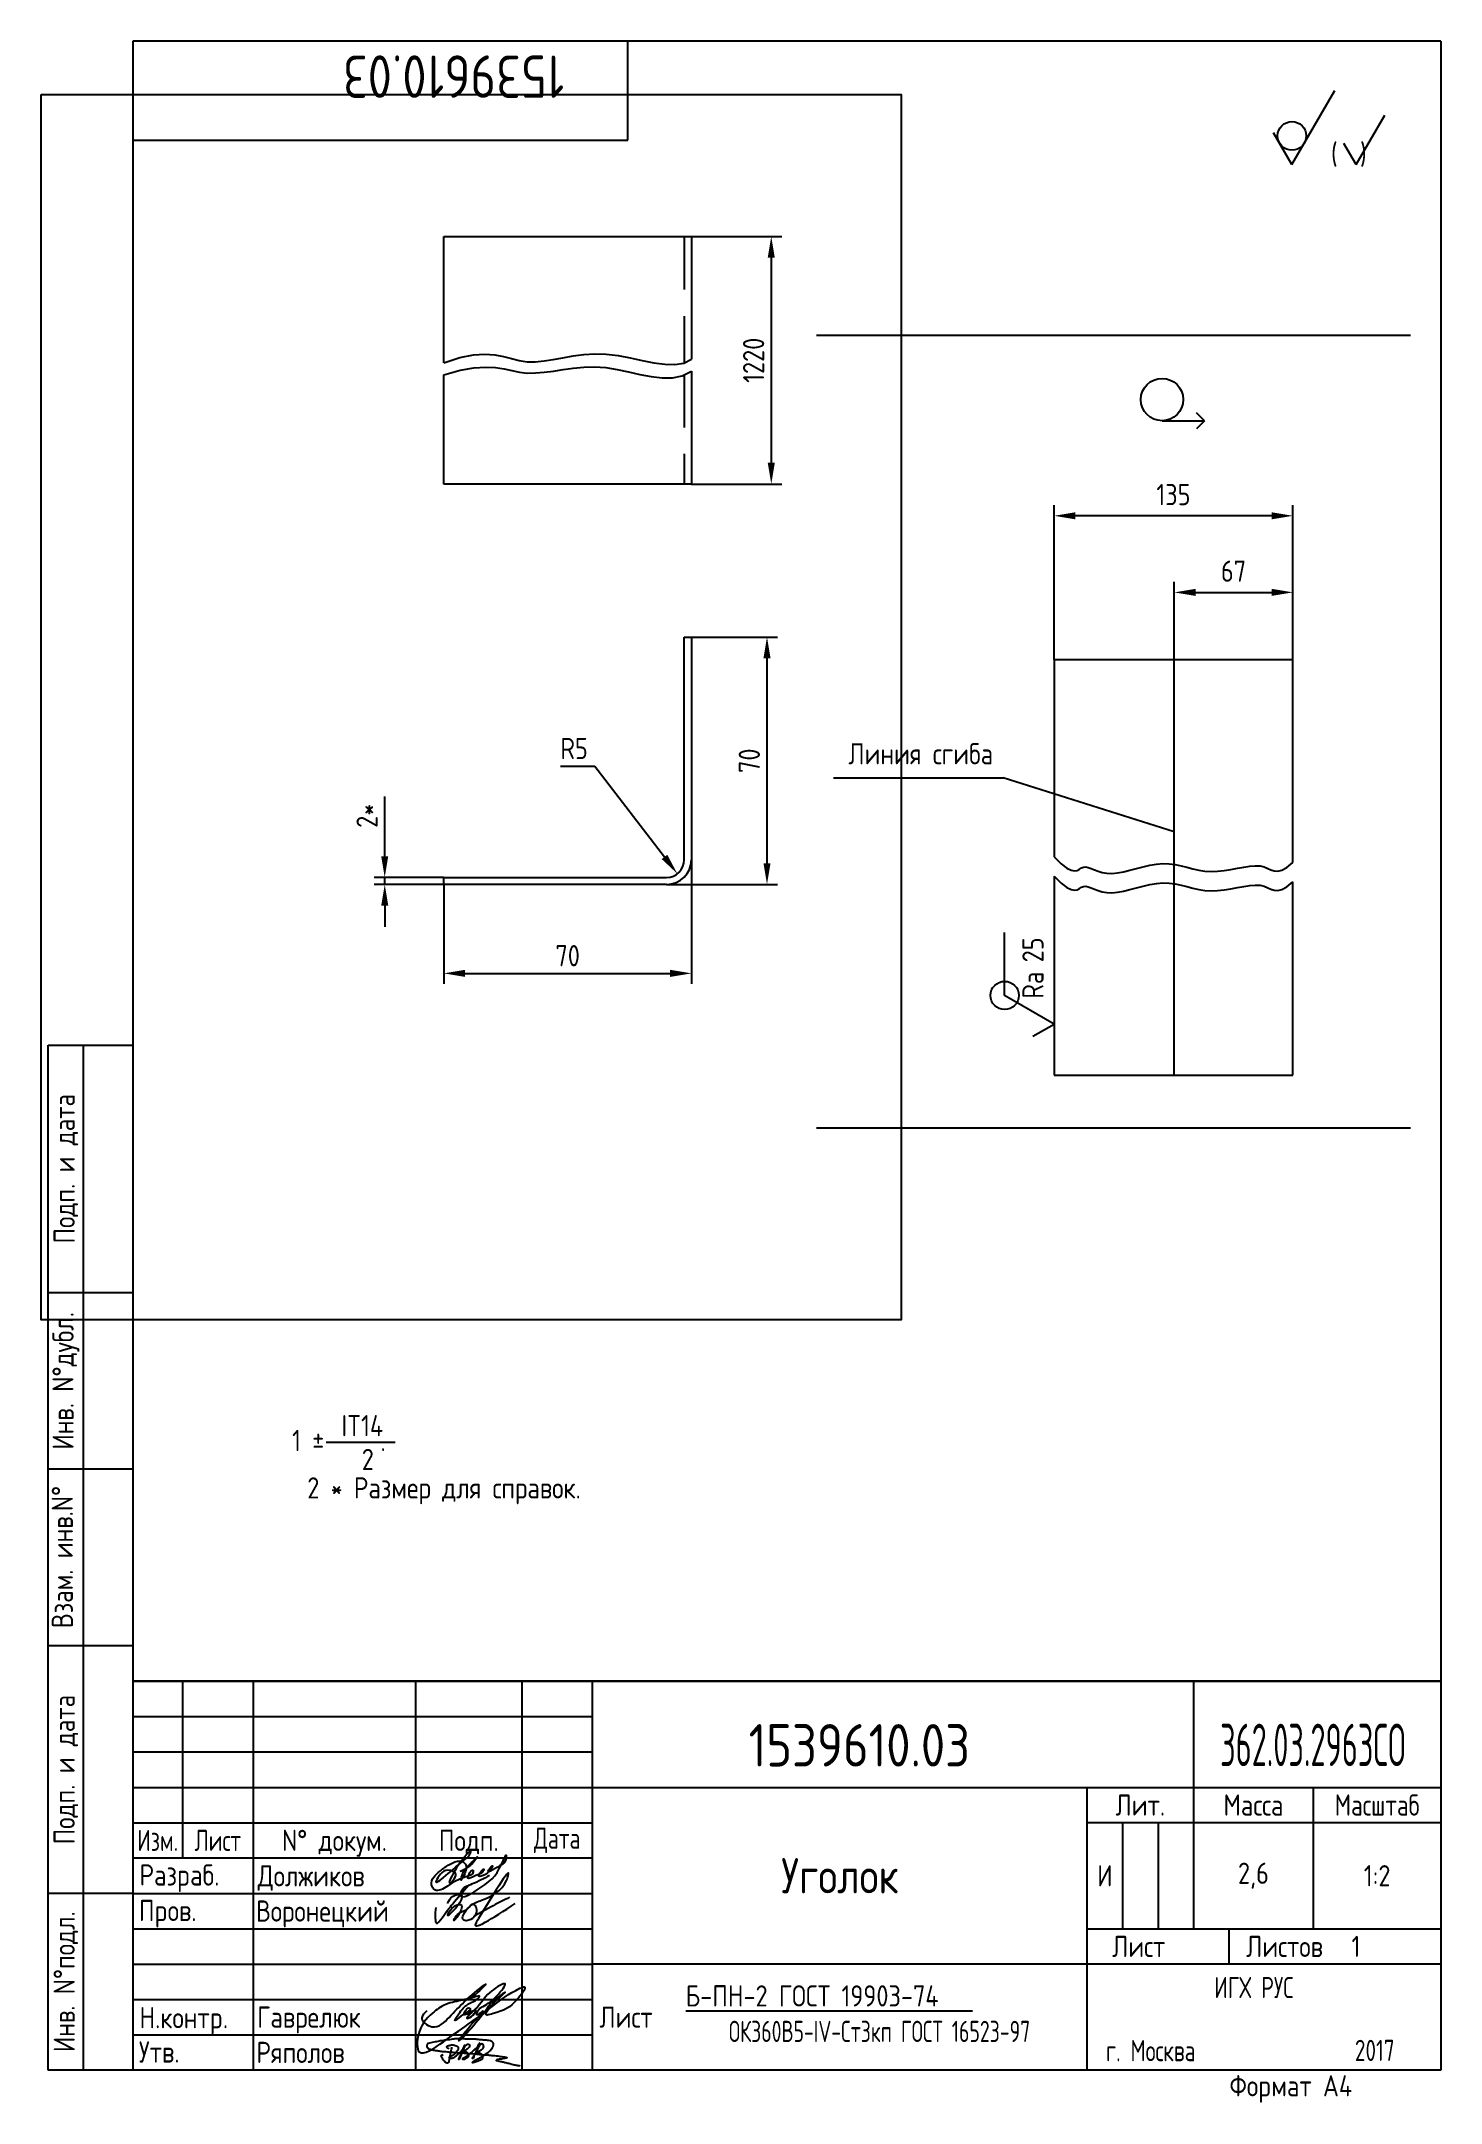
# Paper-space layout 'A4_protect' of a CAD drawing. Header units: millimetres. Extents: x 7 to 205, y 0 to 292.
# The model-space entities are those that its viewports show. They can reach past a viewport. Long polylines and large blocks are cut down to what shows.
import ezdxf
from ezdxf.enums import TextEntityAlignment as Align

# ---------------------------------------------------------------- set-up
doc = ezdxf.new("R2010")
doc.units = ezdxf.units.MM
doc.header["$LTSCALE"] = 15
doc.linetypes.add('HIDDEN', pattern=[0.375, 0.25, -0.125])
doc.linetypes.add('PHANTOM', pattern=[2.5, 1.25, -0.25, 0.25, -0.25, 0.25, -0.25])
doc.layers.add('AM_VIEWS', color=1, linetype='Continuous', lineweight=25, plot=False)
for name, color, linetype in [('Bord', 1, 'Continuous'), ('Cont', 6, 'Continuous'), ('DIM', 7, 'Continuous'), ('HIDE', 2, 'HIDDEN'), ('PHAN', 5, 'PHANTOM'), ('Text', 3, 'Continuous'), ('Textb', 6, 'Continuous'), ('TEXTRUS', 3, 'Continuous'), ('VPORTI', 7, 'Continuous')]:
    doc.layers.add(name, color=color, linetype=linetype)
doc.layers.get('VPORTI').off()
doc.styles.add('Style1', font='romans.shx', dxfattribs={"width": 0.8})
doc.dimstyles.new('LIN2', dxfattribs={"dimscale": 2, "dimtxt": 3, "dimasz": 3, "dimexe": 1.5, "dimexo": 0, "dimgap": 1, "dimtad": 1, "dimdec": 4, "dimrnd": 1, "dimdsep": 46, "dimtxsty": 'Style1', "dimcen": 0, "dimdle": 2, "dimclrd": 256, "dimclrt": 3, "dimadec": 0, "dimazin": 0, "dimtfac": 1, "dimtdec": 4, "dimtmove": 1, "dimatfit": 3, "dimfxl": 1, "dimtolj": 1, "dimtzin": 0, "dimarcsym": 0})
doc.dimstyles.new('LIN4', dxfattribs={"dimscale": 4, "dimtxt": 3, "dimasz": 3, "dimexe": 1.5, "dimexo": 0, "dimgap": 1.5, "dimtad": 1, "dimzin": 13, "dimdsep": 46, "dimtxsty": 'Style1', "dimcen": 0, "dimclrt": 3, "dimadec": 0, "dimazin": 0, "dimtfac": 1, "dimtmove": 0, "dimatfit": 3, "dimfxl": 1, "dimtolj": 1, "dimtzin": 13, "dimarcsym": 0})

psp = doc.layouts.new('A4_protect')

# ---------------------------------------------------------------- texts
at = {"layer": 'TEXTRUS', "style": 'Style1'}
for s, width, p in [('IT14', 0.8, (52.43819788777478, 94.66452728072362)), ('1 %%P     .', 0.8, (49.12637273359229, 92.56452724835492)), ('2   ', 0.8, (55.60619497721245, 89.88389621459547)), ('2 * Размер для справок.', 0.8, (64.001040280501, 85.85997363524928)), ('ОК360В5-IV-Ст3кп ГОСТ 16523-97', 0.65, (125.61027906062122, 8.974233258272307))]:
    psp.add_text(s, height=3, dxfattribs=dict(at, width=width)).set_placement(p, align=Align.CENTER)

msp = doc.modelspace()

# ---------------------------------------------------------------- texts
at = {"layer": 'Text', "linetype": 'ByBlock', "insert": (9597.892872163953, 1564.0170418487533), "char_height": 12, "attachment_point": 5, "style": 'Style1'}
msp.add_mtext('Линия сгиба', dxfattribs=at)

# ---------------------------------------------------------------- blocks, each defined once
blk = doc.blocks.new('A4')
at = {"layer": 'Bord'}
for p, q in [((20, 55), (85, 55)), ((20, 50), (85, 50)), ((20, 45), (85, 45)), ((160, 40), (160, 25)), ((165, 40), (165, 25)), ((20, 30), (85, 30)), ((20, 25), (85, 25)), ((20, 20), (85, 20)), ((20, 15), (85, 15)), ((20, 10), (85, 10))]:
    blk.add_line(p, q, dxfattribs=at)
at = {"layer": 'Cont'}
for p, q in [((204.9999999999999, 292), (20, 292)), ((20, 291.99999999999994), (20, 5)), ((90, 277.99999999999994), (90, 291.99999999999994)), ((204.99999999999977, 292), (205, 5)), ((20, 277.99999999999994), (90, 277.99999999999994)), ((8, 5), (8, 150)), ((8, 150), (20, 150)), ((13, 5), (13, 150)), ((8, 115), (20, 115)), ((20, 90), (8, 90)), ((20, 65), (8, 65)), ((205, 60), (20, 60)), ((20, 60), (205, 60)), ((27, 60), (27, 35)), ((37, 60), (37, 5)), ((60, 5), (60, 60)), ((75, 60), (75, 5)), ((85, 5), (85, 60)), ((170, 60), (170, 25)), ((85, 45), (205, 45)), ((155, 5), (155, 45)), ((187, 25), (187, 45)), ((20, 39.99999999999999), (85, 39.99999999999999)), ((205, 40), (155, 40)), ((85, 34.99999999999999), (20, 34.99999999999999)), ((20, 30), (8, 30)), ((155, 24.999999999999993), (205, 24.999999999999993)), ((175, 24.999999999999993), (175, 19.999999999999993)), ((205, 19.999999999999993), (85, 19.999999999999993)), ((20, 5), (8, 5)), ((205, 5), (20, 5))]:
    blk.add_line(p, q, dxfattribs=at)
at = {"layer": 'Text', "style": 'Style1', "width": 0.8}
for s, p in [('Подп. и дата', (10.5, 132.5)), ('Инв. N%%dдубл.', (10.5, 102.5)), ('Взам. инв.N%%d ', (9.998218334536972, 78.3795773123125)), ('Подп. и дата', (10.499999999999972, 47.5)), ('Инв. N%%dподл.', (10.499999999999972, 17.5))]:
    blk.add_text(s, height=3, rotation=90, dxfattribs=at).set_placement(p, align=Align.MIDDLE)
at = {"layer": 'Text', "style": 'Style1'}
for s, width, p in [('Лит.', 0.8, (162.5, 42.5)), ('Масса', 0.8, (178.5, 42.5)), ('Масштаб', 0.75, (196, 42.5)), ('Изм.', 0.7, (23.5, 37.49999999999999)), ('Лист', 0.7, (32, 37.49999999999999)), ('N%%d докум.', 0.8, (48.5, 37.5)), ('Подп.', 0.8, (67.5, 37.5)), ('Лист', 0.8, (162.27183976005585, 22.499999999999993)), ('Листов', 0.8, (182.89895634318407, 22.499999999999993))]:
    blk.add_text(s, height=3, dxfattribs=dict(at, width=width)).set_placement(p, align=Align.MIDDLE_CENTER)
at = {"layer": 'Text', "style": 'Style1', "width": 0.7}
for s, p in [('Дата', (80, 37.5)), ('ИГХ РУС', (178.57456404267487, 16.685325149145108))]:
    blk.add_text(s, height=3, dxfattribs=at).set_placement(p, align=Align.MIDDLE)
at = {"layer": 'Text', "style": 'Style1'}
for s, width, p in [('Разpаб.', 0.8, (20.91971765870153, 31.101855832076225)), ('Пpов.', 0.8, (20.835938510797405, 26.077635610142664)), ('Н.контp.', 0.8, (20.91971765870153, 10.921236633909956)), ('Утв.', 0.8, (20.835938510797405, 6.064490181786333)), ('г. Москва', 0.7, (157.63577938732783, 6.252224118072826)), ('Фоpмат А4', 0.8, (175.10848470088877, 1.2870372467283797))]:
    blk.add_text(s, height=3, dxfattribs=dict(at, width=width)).set_placement(p)
for tag, p, width in [('ФИО', (39.00000028469458, 30.999999936534323), 0.8), ('ФИО', (39.00000028469458, 25.999999936534323), 0.8), ('ГОСТ_СОРТАМЕНТА', (98.1878215711672, 13.999999936534323), 0.8), ('ФИО', (39.00000028469458, 10.999999936534323), 0.8), ('ФИО', (39.00000028469458, 5.999999936534323), 0.8), ('2017', (192.84863846176154, 6.2876293898809354), 0.7)]:
    blk.add_attdef(tag, p, '', height=3, dxfattribs=dict(at, width=width))
at = {"layer": 'Text', "style": 'Style1', "width": 0.8}
for tag, p in [('И', (157.4854669433364, 32.49999993653432)), ('700', (178.50000028469458, 32.49999993653432)), ('1:20', (196.00000028469458, 32.49999993653432))]:
    blk.add_attdef(tag, text='', height=3, dxfattribs=at).set_placement(p, align=Align.MIDDLE)
blk.add_attdef('Сборочный_чертеж', text='', height=3, dxfattribs=at).set_placement((120.00000028469458, 21.29999993653432), align=Align.CENTER)
for tag, p in [('1', (171.11987341606346, 22.499999936534323)), ('2', (193.00000028469458, 22.499999936534323))]:
    blk.add_attdef(tag, text='', height=3, dxfattribs=at).set_placement(p, align=Align.MIDDLE_CENTER)
blk.add_attdef('ЛИСТ', text='', height=3, dxfattribs=at).set_placement((85.98599249093127, 12.499999936534323), align=Align.MIDDLE_LEFT)
at = {"layer": 'Text', "style": 'Style1', "width": 0.7}
blk.add_attdef('%%OГОСТ_ТЕХ._ТРЕБОВАНИЙ', text='', height=3, dxfattribs=at).set_placement((98.1878215711672, 7.999999936534323), align=Align.BOTTOM_LEFT)
at = {"layer": 'Textb', "style": 'Style1', "width": 0.8}
blk.add_attdef('1234567', (81.00000028469458, 289.9999999365343), '', height=6, rotation=180, dxfattribs=at)
blk.add_attdef('1234567', (123.39856689234307, 47.99999993653432), '', height=6, dxfattribs=at)
for tag, height, p in [('123ХЯ', 6, (183.6230571087517, 47.99999993653432)), ('НАИМЕНОВАНИЕ', 5, (120.00000028469458, 29.999999936534323))]:
    blk.add_attdef(tag, text='', height=height, dxfattribs=at).set_placement(p, align=Align.CENTER)
blk = doc.blocks.new('sherISO_12')
at = {"layer": 'Cont'}
for q in [(-14.997822173516852, -6.9599999999999795), (-23.65807621135218, -12.95999999999998)]:
    blk.add_line((-21.059999999999945, -17.45999999999998), q, dxfattribs=at)
blk.add_circle((-21.056490717930956, -13.39037348890173), 2.0295000000000982, dxfattribs=at)
at = {"layer": 'Text'}
for q in [(-7.918557509540278, -10.45999999999998), (-13.692060201431104, -14.45999999999998)]:
    blk.add_line((-11.960009393862947, -17.45999999999998), q, dxfattribs=at)
at = {"layer": 'Text', "style": 'Style1', "width": 0.8}
blk.add_text('(  )', height=3, dxfattribs=at).set_placement((-15.527239592221065, -17.45999999999998))
blk = doc.blocks.new('A$C6CF913E7')
at = {"layer": 'Text'}
blk.add_circle((0, 0), 2, dxfattribs=at)
blk = doc.blocks.new('sherISO_07')
at = {"layer": 'Text'}
blk.add_line((4.0414499999999975, 7), (12.926775260426325, 7), dxfattribs=at)
blk.add_lwpolyline([(-1.7320500000000152, 3), (0, 0), (4.0414499999999975, 7)], dxfattribs=at)
blk.add_blockref('A$C6CF913E7', (4.0414499999999975, 7))
at = {"layer": 'Text', "style": 'Style1', "width": 0.8}
blk.add_text('Ra', height=3, dxfattribs=at).set_placement((3.584307142857142, 1.5))
blk.add_attdef('25', (8.727084285714255, 1.4999999999999147), '', height=3, dxfattribs=at)
blk = doc.blocks.new('*D26')
at = {"layer": 'Defpoints', "color": 0, "transparency": 16777216}
for p in [(9458.131549941883, 1606.479641464639), (9451.131549941883, 1536.479641464639), (9479.529230088427, 1536.479641464639)]:
    blk.add_point(p, dxfattribs=at)
at = {"layer": 'DIM', "color": 0, "lineweight": -2, "transparency": 16777216}
for p, q in [((9458.131549941883, 1606.479641464639), (9482.529230088427, 1606.479641464639)), ((9451.131549941883, 1536.479641464639), (9482.529230088427, 1536.479641464639))]:
    blk.add_line(p, q, dxfattribs=at)
at = {"layer": 'DIM', "lineweight": -2, "transparency": 16777216}
blk.add_line((9479.529230088427, 1600.479641464639), (9479.529230088427, 1542.479641464639), dxfattribs=at)
at = {"layer": 'DIM', "transparency": 16777216}
for points in [[(9478.529230088427, 1600.479641464639), (9480.529230088427, 1600.479641464639), (9479.529230088427, 1606.479641464639)], [(9478.529230088427, 1542.479641464639), (9480.529230088427, 1542.479641464639), (9479.529230088427, 1536.479641464639)]]:
    blk.add_solid(points, dxfattribs=at)
at = {"layer": 'DIM', "color": 3, "transparency": 16777216, "insert": (9474.529230088427, 1571.4796414646403), "char_height": 6, "attachment_point": 5, "rotation": 90, "style": 'Style1'}
blk.add_mtext('\\A1;70', dxfattribs=at)
blk = doc.blocks.new('*D27')
at = {"layer": 'Defpoints', "color": 0, "transparency": 16777216}
for p in [(9458.131549941883, 1543.479641464639), (9388.131549941883, 1536.479641464639), (9458.131549941883, 1511.329015415336)]:
    blk.add_point(p, dxfattribs=at)
at = {"layer": 'DIM', "color": 0, "lineweight": -2, "transparency": 16777216}
for p, q in [((9458.131549941883, 1543.479641464639), (9458.131549941883, 1508.329015415336)), ((9388.131549941883, 1536.479641464639), (9388.131549941883, 1508.329015415336))]:
    blk.add_line(p, q, dxfattribs=at)
at = {"layer": 'DIM', "lineweight": -2, "transparency": 16777216}
blk.add_line((9394.131549941883, 1511.329015415336), (9452.131549941883, 1511.329015415336), dxfattribs=at)
at = {"layer": 'DIM', "transparency": 16777216}
for points in [[(9394.131549941883, 1512.329015415336), (9394.131549941883, 1510.329015415336), (9388.131549941883, 1511.329015415336)], [(9452.131549941883, 1512.329015415336), (9452.131549941883, 1510.329015415336), (9458.131549941883, 1511.329015415336)]]:
    blk.add_solid(points, dxfattribs=at)
at = {"layer": 'DIM', "color": 3, "transparency": 16777216, "insert": (9423.131549941883, 1516.329015415336), "char_height": 6, "attachment_point": 5, "style": 'Style1'}
blk.add_mtext('\\A1;70', dxfattribs=at)
blk = doc.blocks.new('*D28')
at = {"layer": 'Defpoints', "color": 0, "transparency": 16777216}
for p in [(9371.380555242107, 1538.479641464639), (9388.131549941883, 1538.479641464639), (9388.131549941883, 1536.479641464639)]:
    blk.add_point(p, dxfattribs=at)
at = {"layer": 'DIM', "lineweight": -2, "transparency": 16777216}
for p, q in [((9371.380555242107, 1544.479641464639), (9371.380555242107, 1561.3367843217818)), ((9371.380555242107, 1536.479641464639), (9371.380555242107, 1538.479641464639)), ((9371.380555242107, 1530.479641464639), (9371.380555242107, 1524.479641464639))]:
    blk.add_line(p, q, dxfattribs=at)
at = {"layer": 'DIM', "color": 0, "lineweight": -2, "transparency": 16777216}
for p, q in [((9388.131549941883, 1538.479641464639), (9368.380555242107, 1538.479641464639)), ((9388.131549941883, 1536.479641464639), (9368.380555242107, 1536.479641464639))]:
    blk.add_line(p, q, dxfattribs=at)
at = {"layer": 'DIM', "transparency": 16777216}
for points in [[(9370.380555242107, 1544.479641464639), (9372.380555242107, 1544.479641464639), (9371.380555242107, 1538.479641464639)], [(9370.380555242107, 1530.479641464639), (9372.380555242107, 1530.479641464639), (9371.380555242107, 1536.479641464639)]]:
    blk.add_solid(points, dxfattribs=at)
at = {"layer": 'DIM', "color": 3, "transparency": 16777216, "insert": (9366.380555242107, 1555.9082128932116), "char_height": 6, "attachment_point": 5, "rotation": 90, "style": 'Style1'}
blk.add_mtext('\\A1;2*', dxfattribs=at)
blk = doc.blocks.new('*D29')
at = {"layer": 'Defpoints', "color": 0, "transparency": 16777216}
for p in [(9451.131549941883, 1543.479641464639), (9454.172998100335, 1539.511065763024)]:
    blk.add_point(p, dxfattribs=at)
at = {"layer": 'DIM', "lineweight": -2, "transparency": 16777216}
for p, q in [((9421.075406521684, 1569.9477652889132), (9430.846835093113, 1569.947765288914)), ((9430.846835093113, 1569.947765288914), (9450.523260310194, 1544.273356604962))]:
    blk.add_line(p, q, dxfattribs=at)
at = {"layer": 'DIM', "transparency": 16777216}
blk.add_solid([(9451.316975450516, 1544.8816462366522), (9449.72954516987, 1543.6650669732708), (9454.172998100335, 1539.511065763024)], dxfattribs=at)
at = {"layer": 'DIM', "color": 3, "transparency": 16777216, "insert": (9424.961120807398, 1574.9477652889132), "char_height": 6, "attachment_point": 5, "style": 'Style1'}
blk.add_mtext('\\A1;R5', dxfattribs=at)
blk = doc.blocks.new('*D30')
at = {"layer": 'Defpoints', "color": 0, "transparency": 16777216}
for p in [(9458.131549941883, 1719.7897075390601), (9458.131549941883, 1649.776126810718), (9480.73908505096, 1649.776126810718)]:
    blk.add_point(p, dxfattribs=at)
at = {"layer": 'DIM', "color": 0, "lineweight": -2, "transparency": 16777216}
for p, q in [((9458.131549941883, 1719.7897075390601), (9483.73908505096, 1719.7897075390601)), ((9458.131549941883, 1649.776126810718), (9483.73908505096, 1649.776126810718))]:
    blk.add_line(p, q, dxfattribs=at)
at = {"layer": 'DIM', "lineweight": -2, "transparency": 16777216}
blk.add_line((9480.73908505096, 1713.7897075390601), (9480.73908505096, 1655.776126810718), dxfattribs=at)
at = {"layer": 'DIM', "transparency": 16777216}
for points in [[(9479.73908505096, 1713.7897075390601), (9481.73908505096, 1713.7897075390601), (9480.73908505096, 1719.7897075390601)], [(9479.73908505096, 1655.776126810718), (9481.73908505096, 1655.776126810718), (9480.73908505096, 1649.776126810718)]]:
    blk.add_solid(points, dxfattribs=at)
at = {"layer": 'DIM', "color": 3, "transparency": 16777216, "insert": (9475.73908505096, 1684.7829171748906), "char_height": 6, "attachment_point": 5, "rotation": 90, "style": 'Style1'}
blk.add_mtext('\\A1;1220', dxfattribs=at)
blk = doc.blocks.new('*D31')
at = {"layer": 'Defpoints', "color": 0, "transparency": 16777216}
for p in [(9808.371322234801, 1655.330283307529), (9741.371322234801, 1625.4223751648726), (9808.371322234801, 1617.1504366398397)]:
    blk.add_point(p, dxfattribs=at)
at = {"layer": 'DIM', "color": 0, "lineweight": -2, "transparency": 16777216}
for p, q in [((9741.371322234801, 1625.4223751648726), (9741.371322234801, 1661.330283307529)), ((9808.371322234801, 1617.1504366398397), (9808.371322234801, 1661.330283307529)), ((9753.371322234801, 1655.330283307529), (9796.371322234801, 1655.330283307529))]:
    blk.add_line(p, q, dxfattribs=at)
at = {"layer": 'DIM', "color": 0, "transparency": 16777216}
for points in [[(9753.371322234801, 1657.330283307529), (9753.371322234801, 1653.330283307529), (9741.371322234801, 1655.330283307529)], [(9796.371322234801, 1657.330283307529), (9796.371322234801, 1653.330283307529), (9808.371322234801, 1655.330283307529)]]:
    blk.add_solid(points, dxfattribs=at)
at = {"layer": 'DIM', "color": 3, "transparency": 16777216, "insert": (9774.871322234801, 1667.330283307529), "char_height": 12, "attachment_point": 5, "style": 'Style1'}
blk.add_mtext('\\A1;67', dxfattribs=at)
blk = doc.blocks.new('*D32')
at = {"layer": 'Defpoints', "color": 0, "transparency": 16777216}
for p in [(9673.371322234801, 1698.6514055115501), (9673.371322234801, 1617.1504366398397), (9808.371322234801, 1617.1504366398397)]:
    blk.add_point(p, dxfattribs=at)
at = {"layer": 'DIM', "color": 0, "lineweight": -2, "transparency": 16777216}
for p, q in [((9673.371322234801, 1617.1504366398397), (9673.371322234801, 1704.6514055115501)), ((9808.371322234801, 1617.1504366398397), (9808.371322234801, 1704.6514055115501)), ((9796.371322234801, 1698.6514055115501), (9685.371322234801, 1698.6514055115501))]:
    blk.add_line(p, q, dxfattribs=at)
at = {"layer": 'DIM', "color": 0, "transparency": 16777216}
for points in [[(9685.371322234801, 1700.6514055115501), (9685.371322234801, 1696.6514055115501), (9673.371322234801, 1698.6514055115501)], [(9796.371322234801, 1700.6514055115501), (9796.371322234801, 1696.6514055115501), (9808.371322234801, 1698.6514055115501)]]:
    blk.add_solid(points, dxfattribs=at)
at = {"layer": 'DIM', "color": 3, "transparency": 16777216, "insert": (9740.871322234801, 1710.6514055115501), "char_height": 12, "attachment_point": 5, "style": 'Style1'}
blk.add_mtext('\\A1;135', dxfattribs=at)

# ---------------------------------------------------------------- dimensions: what is measured, and where the dimension line sits
at = {"layer": 'DIM'}
dim = msp.add_linear_dim(base=(9480.73908505096, 1649.776126810718), p1=(9458.131549941883, 1719.7897075390601), p2=(9458.131549941883, 1649.776126810718), angle=90, text='1220', dimstyle='LIN2', dxfattribs=at)
dim.commit()
dim.dimension.update_dxf_attribs({"geometry": '*D30', "text_midpoint": (9475.73908505096, 1684.7829171748906)})
for base, p1, p2, angle, dimstyle, picture, middle in [((9673.371322234801, 1698.6514055115501), (9808.371322234801, 1617.1504366398397), (9673.371322234801, 1617.1504366398397), 180, 'LIN4', '*D32', (9740.871322234801, 1710.6514055115501)), ((9808.371322234801, 1655.330283307529), (9741.371322234801, 1625.4223751648726), (9808.371322234801, 1617.1504366398397), 180, 'LIN4', '*D31', (9774.871322234801, 1667.330283307529)), ((9479.529230088427, 1536.479641464639), (9458.131549941883, 1606.479641464639), (9451.131549941883, 1536.479641464639), 90, 'LIN2', '*D26', (9474.529230088427, 1571.4796414646403))]:
    dim = msp.add_linear_dim(base=base, p1=p1, p2=p2, angle=angle, dimstyle=dimstyle, dxfattribs=at)
    dim.commit()
    dim.dimension.update_dxf_attribs({"geometry": picture, "text_midpoint": middle})
dim = msp.add_radius_dim(center=(9451.131549941883, 1543.479641464639), mpoint=(9454.172998100335, 1539.511065763024), dimstyle='LIN2', override={"dimtoh": 1, "dimtmove": 1}, dxfattribs=at)
dim.commit()
dim.dimension.update_dxf_attribs({"geometry": '*D29', "text_midpoint": (9430.846835093113, 1569.947765288914), "dimtype": 164})
dim = msp.add_linear_dim(base=(9371.380555242107, 1538.479641464639), p1=(9388.131549941883, 1536.479641464639), p2=(9388.131549941883, 1538.479641464639), angle=90, text='<>*', dimstyle='LIN2', override={"dimtmove": 0}, dxfattribs=at)
dim.commit()
dim.dimension.update_dxf_attribs({"geometry": '*D28', "text_midpoint": (9366.380555242107, 1555.9082128932116)})
dim = msp.add_linear_dim(base=(9458.131549941883, 1511.329015415336), p1=(9388.131549941883, 1536.479641464639), p2=(9458.131549941883, 1543.479641464639), dimstyle='LIN2', dxfattribs=at)
dim.commit()
dim.dimension.update_dxf_attribs({"geometry": '*D27', "text_midpoint": (9423.131549941883, 1516.329015415336)})

# ---------------------------------------------------------------- linework, layer by layer
at = {"layer": 'AM_VIEWS'}
for points in [[(9538.929184960589, 1800.8963890898385), (9874.945530412679, 1800.8963890898385), (9874.945530412679, 1352.2219748920388), (9538.929184960589, 1352.2219748920388)], [(9274.194364360623, 1759.956826052905), (9517.456156766324, 1759.956826052905), (9517.456156766324, 1413.2673600809112), (9274.194364360623, 1413.2673600809112)]]:
    msp.add_lwpolyline(points, close=True, dxfattribs=at)
at = {"layer": 'Bord'}
for p in [(9548.602903099585, 1550.4062737314996), (9741.371322234801, 1519.7942800786539)]:
    msp.add_line(p, (9644.534466315246, 1550.4062737314996), dxfattribs=at)
for points in [[(9388.131549941883, 1684.0329286250915), (9392.630085616713, 1685.5353532836143), (9396.447370361242, 1686.3108176509422), (9399.701306116434, 1686.514124767261), (9402.509794823243, 1686.3000776727565), (9404.990738422632, 1685.8234794076143), (9407.262038855555, 1685.2391330120204), (9409.441598062971, 1684.70184152616), (9411.64731798584, 1684.3664079902192), (9413.976963232895, 1684.3466119380787), (9416.447749083967, 1684.5921388784009), (9419.056753486662, 1685.011650813543), (9421.801054388585, 1685.513809745862), (9424.677729737343, 1686.0072776777163), (9427.683857480542, 1686.4007166114625), (9430.81651556579, 1686.6027885494582), (9434.07278194069, 1686.5221554940606), (9437.437838820157, 1686.1072280449366), (9440.849285488339, 1685.465411190989), (9444.232825496689, 1684.74385851843), (9447.514162396661, 1684.089723613472), (9450.618999739714, 1683.650160062327), (9453.473041077297, 1683.5723214512075), (9456.001989960869, 1684.0033613663254), (9458.131549941883, 1685.0904333938931)], [(9388.131549941883, 1680.6489416016263), (9392.746151201398, 1681.949791824961), (9396.626372629642, 1682.6385689838057), (9399.900970431274, 1682.844953973141), (9402.69870081095, 1682.6986276879484), (9405.148319973328, 1682.3292710232083), (9407.378584123064, 1681.8665648739025), (9409.518249464816, 1681.4401901350116), (9411.69607220324, 1681.1798277015166), (9414.017315409928, 1681.180128730317), (9416.493269624209, 1681.3956254259863), (9419.11173225234, 1681.7458202550165), (9421.860500700588, 1682.1502156838992), (9424.727372375213, 1682.5283141791265), (9427.700144682474, 1682.7996182071902), (9430.766615028635, 1682.8836302345821), (9433.914580819957, 1682.6998527277942), (9437.12708109945, 1682.2064149911082), (9440.368121457104, 1681.515953679965), (9443.596949119661, 1680.7797322875954), (9446.772811313862, 1680.1490143072301), (9449.854955266444, 1679.7750632321), (9452.802628204148, 1679.8091425554358), (9455.575077353715, 1680.4025157704682), (9458.131549941883, 1681.706446370428)], [(9673.371322234801, 1505.7487984129077), (9677.403464820762, 1501.7833222110821), (9680.585969188482, 1499.3130149555125), (9683.063516109461, 1498.0521992555568), (9684.980786355203, 1497.715197720574), (9686.482460697205, 1498.0163329599225), (9687.71321990697, 1498.6699275829606), (9688.817744755996, 1499.390304199047), (9689.940716015784, 1499.8917854175402), (9691.205520418001, 1499.956248505656), (9692.650368534969, 1499.6357893620386), (9694.29217689918, 1499.0500585431894), (9696.14786204312, 1498.31870660561), (9698.234340499283, 1497.5613841058018), (9700.568528800153, 1496.8977416002663), (9703.167343478222, 1496.4474296455048), (9706.04770106598, 1496.3300987980192), (9709.214225560456, 1496.6265981963238), (9712.622370816836, 1497.262571306987), (9716.21529815485, 1498.12486017859), (9719.936168894224, 1499.100306859715), (9723.728144354687, 1500.0757533989427), (9727.534385855966, 1500.9380418448548), (9731.29805471779, 1501.574014246033), (9734.962312259888, 1501.8705126510583), (9738.486457835843, 1501.7513254947862), (9741.894342934685, 1501.2880267571668), (9745.225957079303, 1500.589136804424), (9748.521289792581, 1499.7631760027812), (9751.820330597406, 1498.9186647184624), (9755.163069016664, 1498.1641233176915), (9758.589494573245, 1497.6080721666922), (9762.139596790035, 1497.3590316316881), (9765.834032710074, 1497.4885756926294), (9769.616129457027, 1497.9204927843712), (9773.40988167471, 1498.541624955495), (9777.139284006942, 1499.2388142545826), (9780.72833109754, 1499.898902730215), (9784.101017590325, 1500.4087324309742), (9787.18133812911, 1500.655145405441), (9789.893287357716, 1500.5249837021972), (9792.198290488235, 1499.9638325354033), (9794.207495005858, 1499.1522497815347), (9796.069478964047, 1498.3295364826458), (9797.932820416272, 1497.7349936807911), (9799.946097415994, 1497.607922418025), (9802.25788801668, 1498.187623736402), (9805.016770271794, 1499.7133986779763), (9808.371322234801, 1502.4245482848025)], [(9673.371322234801, 1494.8262778458354), (9677.403464820762, 1490.8608016440098), (9680.585969188482, 1488.3904943884402), (9683.063516109461, 1487.1296786884845), (9684.980786355203, 1486.7926771535017), (9686.482460697205, 1487.0938123928502), (9687.71321990697, 1487.7474070158883), (9688.817744755996, 1488.4677836319747), (9689.940716015784, 1488.9692648504679), (9691.205520418001, 1489.0337279385838), (9692.650368534969, 1488.7132687949663), (9694.29217689918, 1488.127537976117), (9696.14786204312, 1487.3961860385377), (9698.234340499283, 1486.6388635387295), (9700.568528800153, 1485.975221033194), (9703.167343478222, 1485.5249090784325), (9706.04770106598, 1485.407578230947), (9709.214225560456, 1485.7040776292515), (9712.622370816836, 1486.3400507399147), (9716.21529815485, 1487.2023396115178), (9719.936168894224, 1488.1777862926426), (9723.728144354687, 1489.1532328318704), (9727.534385855966, 1490.0155212777825), (9731.29805471779, 1490.6514936789606), (9734.962312259888, 1490.947992083986), (9738.486457835843, 1490.828804927714), (9741.894342934685, 1490.3655061900945), (9745.225957079303, 1489.6666162373517), (9748.521289792581, 1488.8406554357089), (9751.820330597406, 1487.9961441513901), (9755.163069016664, 1487.2416027506192), (9758.589494573245, 1486.6855515996199), (9762.139596790035, 1486.4365110646158), (9765.834032710074, 1486.566055125557), (9769.616129457027, 1486.9979722172989), (9773.40988167471, 1487.6191043884228), (9777.139284006942, 1488.3162936875103), (9780.72833109754, 1488.9763821631427), (9784.101017590325, 1489.4862118639019), (9787.18133812911, 1489.7326248383688), (9789.893287357716, 1489.602463135125), (9792.198290488235, 1489.041311968331), (9794.207495005858, 1488.2297292144624), (9796.069478964047, 1487.4070159155735), (9797.932820416272, 1486.8124731137189), (9799.946097415994, 1486.6854018509528), (9802.25788801668, 1487.2651031693297), (9805.016770271794, 1488.790878110904), (9808.371322234801, 1491.5020277177302)]]:
    msp.add_lwpolyline(points, dxfattribs=at)
at = {"layer": 'Cont'}
for p, q in [((9758.499838789749, 1752.4313575966587), (9753.974355390155, 1756.956840996252)), ((9734.43983878975, 1752.4313575966587), (9758.499838789749, 1752.4313575966587)), ((9758.499838789749, 1752.4313575966587), (9753.974355390155, 1747.9058741970655)), ((9388.131549941883, 1684.0329286250915), (9388.131549941883, 1719.7897075390601)), ((9388.131549941883, 1719.7897075390601), (9458.131549941883, 1719.7897075390601)), ((9458.131549941883, 1719.7897075390601), (9458.131549941883, 1685.0904333938931)), ((9388.131549941883, 1649.776126810718), (9388.131549941883, 1680.6489416016263)), ((9458.131549941883, 1681.706446370428), (9458.131549941883, 1649.776126810718)), ((9458.131549941883, 1649.776126810718), (9388.131549941883, 1649.776126810718)), ((9673.371322234801, 1617.1504366398397), (9673.371322234801, 1505.7487984129073)), ((9808.371322234801, 1617.1504366398397), (9673.371322234801, 1617.1504366398397)), ((9808.371322234801, 1502.424548284803), (9808.371322234801, 1617.1504366398397)), ((9456.131549941883, 1543.479641464639), (9456.131549941883, 1606.479641464639)), ((9456.131549941883, 1606.479641464639), (9458.131549941883, 1606.479641464639)), ((9458.131549941883, 1606.479641464639), (9458.131549941883, 1543.479641464639)), ((9388.131549941883, 1538.479641464639), (9451.131549941883, 1538.479641464639)), ((9388.131549941883, 1536.479641464639), (9388.131549941883, 1538.479641464639)), ((9451.131549941883, 1536.479641464639), (9388.131549941883, 1536.479641464639)), ((9673.371322234801, 1494.8262778458354), (9673.371322234801, 1382.2074152865328)), ((9808.371322234801, 1382.2074152865328), (9808.371322234801, 1491.5020277177307)), ((9673.371322234801, 1382.2074152865328), (9808.371322234801, 1382.2074152865328))]:
    msp.add_line(p, q, dxfattribs=at)
msp.add_circle((9734.43983878975, 1764.4313575966587), 12, dxfattribs=at)
for radius in [5, 7]:
    msp.add_arc((9451.131549941883, 1543.479641464639), radius, 270, 0, dxfattribs=at)
at = {"layer": 'HIDE'}
for p, q in [((9456.131549941883, 1719.7897075390601), (9456.131549941883, 1684.2037543800282)), ((9456.131549941883, 1680.7946883011848), (9456.131549941883, 1649.776126810718))]:
    msp.add_line(p, q, dxfattribs=at)
at = {"layer": 'PHAN'}
msp.add_line((9741.371322234801, 1382.2074152865328), (9741.371322234801, 1625.4223751648726), dxfattribs=at)

# ---------------------------------------------------------------- block references
at = {"layer": 'DIM', "xscale": 4, "yscale": 4, "zscale": 4, "rotation": 90}
msp.add_blockref('sherISO_07', (9673.371322234801, 1411.076729930212), dxfattribs=at).add_auto_attribs({'25': '25'})

msp.set_redraw_order([(e.dxf.handle, doc.entitydb.next_handle()) for e in msp.query("TEXT MTEXT ATTDEF DIMENSION ARC_DIMENSION")])  # texts and dimensions are drawn at this point

# ---------------------------------------------------------------- linework, layer by layer
at = {"layer": 'Cont'}
psp.add_line((204.99999999999977, 292), (205, 5), dxfattribs=at)
at = {"layer": 'Text'}
psp.add_line((47.32391217348908, 93.81452728072361), (57.07391217348908, 93.81452728072361), dxfattribs=at)
for points, knots in [([(70.42344790258068, 32.5263436303176), (69.66301209217026, 32.107187148021566), (68.34876608522796, 31.382767380304124), (66.47486080215653, 30.797773681918333), (66.15198751134943, 28.867012700312966), (71.08020939904696, 31.969406206663443), (71.4091912209031, 32.577781206740724), (72.82058235710284, 35.60462496126239), (72.78806066112045, 34.168090764792176), (71.91166740512145, 34.04318755919516), (69.7198466191262, 32.56831949386055), (71.03332728031583, 34.32270147090339), (70.50028980781323, 32.80714162546112), (67.97642492330469, 31.69927215462084), (69.86472402150827, 33.87184926965161), (69.32051450781906, 32.66995980920252), (68.59328153908857, 32.6999821414143), (66.72646544361358, 31.458062634705428), (68.066291874803, 33.72157107688932), (68.18398564872892, 32.62585662245866), (66.27856182606055, 32.18481111852789), (65.00617814903882, 31.351768374291858), (62.86081989490313, 29.999561140900063), (61.812502932913155, 31.73358100968286), (63.31717100020566, 33.15047577814576), (64.72463761415443, 34.114343562117824), (66.00373380218642, 34.75095428158886), (66.96619287396294, 34.33767830518003), (67.37654919525433, 33.34717019155528), (66.07508449540026, 31.03453121935847), (66.77340720459377, 33.31895387365554), (67.37838985349494, 33.77103155520138), (69.02520919756007, 35.58495959168542), (68.03421765012536, 34.13228510892616), (67.30491814771635, 33.59200589752562), (66.50220610775202, 33.19603816480226), (66.25518063183267, 33.074183610796766)], [0, 0, 0, 0, 2.703743075407581, 4.672825098458283, 5.027990463376289, 7.95593313533336, 13.437489396360228, 13.883187996730426, 14.18944072585619, 16.413959215590634, 17.478513484453853, 18.47963993569195, 18.959294383821884, 20.910841102739425, 22.003090646426703, 22.470554080338072, 23.533770678708287, 24.71074801291667, 26.016260070101833, 26.201331147901072, 27.488187165111714, 30.3820648335666, 32.2587838487675, 33.06972359331033, 35.43990244892815, 37.010786861322956, 38.61286089153177, 39.3210899554543, 39.818865095155815, 41.83144001269573, 42.782113283332905, 44.49496071071889, 45.86791421996092, 46.467244920085456, 48.290621785989735, 49.10118761072665, 49.10118761072665, 49.10118761072665, 49.10118761072665]), ([(64.77555403888607, 31.74324621296872), (65.19400321728541, 32.66125343598853), (65.73237537928125, 33.84235154514358), (67.99883713188758, 36.41001221086747), (67.55004367981611, 35.243834057375494), (66.0442179726002, 34.215006591039206), (61.83968473347851, 30.10407821709702), (63.48986100019009, 32.84809153639109), (64.47008626058201, 33.5321543110314), (66.03088170979363, 32.84026500141245), (65.39503920621337, 32.03322081577276), (64.87473603200725, 31.344689020603056), (64.71105275183054, 31.611508002147083), (64.7521681408847, 31.695482571314493), (64.77555403888607, 31.74324621296872)], [0, 0, 0, 0, 4.0626167927875265, 5.226918581749939, 5.80029107494976, 6.663227249634654, 11.77443095441027, 12.938639001685052, 14.113509906217049, 15.354080625509935, 16.396132937246502, 16.918576043197085, 17.032510401728477, 17.18279431453402, 17.18279431453402, 17.18279431453402, 17.18279431453402]), ([(64.50578209115156, 28.553065739034082), (64.66523574934725, 28.931807877430735), (64.98059513229587, 29.680864928946168), (67.48381561510728, 30.237757687628893), (65.67800878853095, 27.789905961356595), (64.16044237002882, 26.456109212753795), (65.21122358865395, 28.4516199993901), (67.35503408194342, 28.523771260907868), (64.88509818275706, 25.224232367480163), (65.9443522852018, 27.43359376615976), (67.11229724153003, 27.33113837922816), (68.08334537915289, 28.83235887129134), (68.92366612298044, 27.455656142313025), (68.08692256292757, 26.119516986058265), (66.05482835678174, 26.11549541760627), (67.63568334200923, 28.519248410660385), (70.04269134541042, 29.187925518191083), (72.41076519577294, 30.473546240996242), (73.90388879346848, 34.903983891698104), (70.12182317166446, 28.37231290232261), (67.45685936549737, 24.230511732850413), (70.92525840517078, 26.498298282257643), (74.0678616963396, 28.553065739034082)], [0, 0, 0, 0, 1.2133532122822097, 2.399708634181657, 5.497648108631922, 5.86131724698468, 7.611627111151111, 8.43806009469808, 10.837371386860127, 11.583123078408143, 13.461300574551785, 14.534506442614802, 15.162085733611459, 17.217847827824198, 17.944716526805138, 20.12377451418775, 21.948027002621608, 26.460706627751197, 27.14471817911458, 34.52242950372036, 35.15946751781183, 41.30429220896465, 41.30429220896465, 41.30429220896465, 41.30429220896465]), ([(62.817653761903784, 27.995030582749223), (62.77472127362572, 27.54402044583258), (62.71167375702386, 26.88169989942744), (62.86644591823737, 25.34050406789824), (64.2015270642825, 27.24145106070113), (65.33241588062236, 28.669677783310753), (66.71234595793106, 30.28077431790451), (67.51837566789072, 31.221830458247723)], [0, 0, 0, 0, 1.5239473081327288, 2.2379577113621436, 3.3518362326643847, 5.856422655588249, 9.37405599909597, 9.37405599909597, 9.37405599909597, 9.37405599909597]), ([(73.24520846463201, 29.444835249057405), (72.47602632579836, 29.053988634357278), (70.76013236725609, 28.18208676479803), (69.08925124356813, 27.226591035218842), (68.167374398412, 26.699414459783952)], [0, 0, 0, 0, 2.587978407574596, 5.773270452078776, 5.773270452078776, 5.773270452078776, 5.773270452078776]), ([(61.556623343509614, 13.365776759524241), (61.220182351432314, 13.056745293907188), (60.33976967186305, 12.248058994906428), (62.7288959979756, 10.38782509041726), (65.86122823373212, 13.645686624030617), (67.35565600575211, 15.26186421798947), (70.24399188627551, 17.47890933200679), (68.34423130679849, 15.400483488514505), (66.93345794815262, 14.877834307730023), (64.23710375003058, 14.494089607082897), (61.93392229489653, 12.832070412387957), (60.20114173576179, 10.78893233825424), (60.05384842102429, 6.27006923320636), (66.20991111914692, 10.642727557225665), (69.96185321918131, 13.246807921781281), (73.24426400065467, 15.951272995201968), (75.91798573873145, 17.0800129749197), (73.59455859488209, 13.746097756764227), (72.30459451145975, 13.43386785130321), (68.99299630819657, 12.370290506774854), (71.26014166571338, 14.804563451043053), (73.33019828601022, 16.520019366317925), (70.63889047218441, 14.713556304876564), (69.53465769620173, 12.61383219166921), (64.75160051979469, 7.486923665372083), (67.35365498245727, 10.969078571371309), (70.46950243008331, 14.191180061384832), (68.33606327887291, 12.387481885290413), (68.88854744860032, 13.716191127457627), (70.05004339742551, 14.2453427546542), (71.23318825968227, 15.100834446232993), (73.49363642154506, 17.948939162198574), (69.87122213401594, 15.839874533935205), (69.57457193482213, 14.533576538339137), (66.53139781931448, 11.934240807942441), (68.14926061940085, 12.625582651119574), (68.75177643138291, 13.850887577952449), (67.69320205374478, 13.069718235431946), (66.39172728104037, 12.541253266630266), (67.44721015553881, 14.189039282753182), (67.80327879561106, 13.47102165719832), (66.73215405123709, 13.012470566867393), (64.9279251810415, 11.256723166716341), (66.41847713891532, 13.495443956179372), (67.33237243303259, 14.453616406510658), (68.48947248292038, 14.772507362377464), (69.44400970568779, 15.805068195810534), (68.19546048298731, 15.322988371124646), (67.15575341972112, 14.921545008162983)], [0, 0, 0, 0, 1.1799403069676742, 3.0877165144922425, 5.863102713609598, 12.338328236355984, 12.854095549150808, 14.088578398038159, 16.834551487520883, 19.302558337035975, 21.570562050933, 25.21001755707078, 27.65095570578251, 31.348291113865066, 40.12986293063755, 44.5627483161906, 45.22391718249612, 46.97940137772146, 51.21465491741048, 52.09928815956851, 55.32311117906865, 56.227800923765344, 58.47186525306811, 60.028125618629716, 65.75291094457576, 68.46622297407495, 71.03852493957525, 71.93492184044175, 72.78022870334306, 73.49580745412047, 76.0281515244532, 77.9993463705804, 80.1189202422503, 83.19540005674098, 85.33444818474003, 86.27087762155945, 87.06046573686112, 88.11021248392987, 88.80331362429249, 89.98988926982572, 90.19756736829235, 90.70697422283291, 92.88458742118125, 94.19917027690089, 96.05574201954548, 97.3757828429604, 97.75389890944794, 99.63632507342983, 99.63632507342983, 99.63632507342983, 99.63632507342983]), ([(64.74392949059813, 7.985434842687253), (64.6947245377659, 8.001558336077627), (64.60823478891544, 8.029885267264202), (64.5080568568268, 8.117132131975996), (64.4246122125252, 8.193025351318628), (64.35788436989658, 8.306660358992023), (64.44404643209387, 8.392683725892882), (64.55573477365476, 8.458087828455453), (64.72640266689343, 8.50556383422489), (64.93363604521043, 8.544726059017318), (65.16854523407036, 8.571208904739281), (65.39077202710838, 8.542321786489522), (65.61919036752164, 8.49200529964093), (65.82348072767576, 8.400590488366973), (66.01671455641952, 8.253152441666455), (66.02990731232023, 8.03620771293124), (65.94701208237115, 7.882645451675206), (65.8517650355279, 7.720470050636317), (65.74366880150578, 7.560767746009989), (65.60103804816865, 7.395378651876858), (65.46526057015328, 7.239394031968458), (65.31594914633547, 7.1430639338208515), (65.19948610289894, 7.043697737554387), (65.0649405918076, 6.975687059563886), (64.92293699823108, 6.922864268696365), (64.81134270860352, 6.8642966700366), (64.73234112725355, 6.831234560591453), (64.686880469148, 6.765899586688237), (64.75960920564053, 6.717638887544507), (64.83635883140151, 6.707560096025569), (64.97027381341444, 6.688918622128756), (65.12071761275459, 6.691358387162457), (65.2918389039447, 6.742182178379508), (65.4942794488426, 6.811069553834559), (65.67431580191929, 6.956515321988718), (65.83402577649649, 7.1325901851582065), (66.00872168336906, 7.266626973791925), (66.15783095398035, 7.429538314758977), (66.30632572077614, 7.548008848018156), (66.41277989988725, 7.65674771707908), (66.4989866592443, 7.756552467783572), (66.63542647256185, 7.905288503282103), (66.76113657011359, 8.14686932471005), (66.85519313887718, 8.299883313897322), (66.92146765914336, 8.58001289071478), (66.79980784787404, 8.277977422124517), (66.76796616984662, 8.060076197477997), (66.60856321481758, 7.710283545743181), (66.52474341773156, 7.430193089149384), (66.43421212034502, 7.1892888587632555), (66.31581548619566, 6.925760141821214), (66.23547478495738, 6.738305929959656), (66.03137564862416, 6.394331324346318), (66.19230743451297, 6.7862488165828285), (66.28322750549857, 7.066088191824712), (66.45292296762617, 7.35626372613773), (66.57595959672364, 7.620734008308225), (66.64931794224454, 7.812064054721148), (66.75548166425918, 8.016529903406665), (66.89247257978937, 8.19559952558566), (66.97022694104012, 8.367697234460614), (67.09083635244855, 8.503379896209477), (67.22478417038313, 8.655550100673015), (67.41617205641086, 8.718221076369591), (67.58805337974839, 8.647037921239317), (67.64757948484383, 8.489454662152335), (67.59806972143876, 8.317782255877173), (67.47019516201021, 8.131075229626441), (67.273660338934, 7.987874037807104), (67.11798560743088, 7.8443775272632505), (66.96641984653628, 7.784579317587519), (66.88269426956987, 7.74292551714546), (66.69463739675733, 7.707129097948201), (66.920288642674, 7.68733734418023), (67.04620374771599, 7.621033707910711), (67.21513903979665, 7.548583829040101), (67.3244312455649, 7.414454910628436), (67.4198325954538, 7.290411297550051), (67.4558065135846, 7.158557624162663), (67.45947813054268, 6.98615905580988), (67.37316685089903, 6.817985532671478), (67.19692360973494, 6.678588172685393), (66.98360157947667, 6.56115371172688), (66.79805685447076, 6.480375911375421), (66.59126277617274, 6.541848235676247), (66.70003275812905, 6.720198357997161), (66.85323808706039, 6.7817308315901395), (67.01515752164946, 6.8895852782988936), (67.17781321638464, 6.980273552105832), (67.30983838563174, 7.07811500101225), (67.43049415217227, 7.15280828373633), (67.52033231891942, 7.228604175957647), (67.61732149625975, 7.303667557092313), (67.72327452587456, 7.391230938175809), (67.85050330014518, 7.49088308747446), (68.03235752267362, 7.6378561208799205), (68.22267554466838, 7.806009377079545), (68.40182077764068, 7.989733690032611), (68.55384241493022, 8.112331708338646), (68.68519647317382, 8.22839314350558), (68.77276320345976, 8.36013640730256), (68.89294887178688, 8.462129047618237), (68.98769661667224, 8.590907842433342), (69.04797134054624, 8.698800740475681), (69.05514530535915, 8.88931216450527), (68.91298714611484, 8.703025301413005), (68.84983173389384, 8.556107232734522), (68.75472834013738, 8.308442322394969), (68.66589952982926, 8.075763425760954), (68.56727044541596, 7.8386061650536165), (68.49704679377203, 7.599348992453292), (68.39707256279752, 7.400954048874176), (68.29856296288916, 7.170822834591876), (68.23878952884775, 6.958072979662415), (68.1748260194932, 6.760531963100785), (68.12919293504206, 6.650797369982137), (67.96197453508668, 6.606165101366533), (68.19112053714295, 6.952762549243213), (68.3197691738958, 7.158011320970145), (68.49819168032971, 7.486235036395467), (68.6239301907085, 7.702776308584524), (68.75087369965655, 7.936265817022355), (68.90508793262973, 8.221377537451557), (69.03673617634287, 8.511472440754703), (69.17516938235174, 8.685269940422968), (69.35714418071456, 8.798091446670899), (69.52269863365349, 8.627505212902172), (69.56802425311841, 8.430518745674782), (69.56406913160397, 8.242910620294303), (69.51249365351876, 8.074271953299442), (69.39701224265275, 7.9464215958971), (69.25608932928006, 7.835943562307358), (69.09808764681634, 7.729160081093065), (68.9442668857325, 7.650634495590545), (68.78008889681657, 7.6123902710771105), (68.67542979782228, 7.588315800032078), (68.45588579309614, 7.5952767511893615), (68.64042472963654, 7.560531889765418), (68.7244348373321, 7.520762382158009), (68.84286246081477, 7.496100585293506), (68.96297094016685, 7.454300760543217), (69.08855143478854, 7.4285789478188455), (69.19376072404592, 7.3424687104886), (69.2680710130631, 7.241127247397207), (69.35481949496682, 7.132058473480328), (69.40341399357669, 7.009740748018615), (69.4391891217217, 6.877949458221394), (69.45358484251416, 6.746239229338761), (69.42561027596972, 6.606978199567963), (69.32107471473064, 6.497101259002323), (69.16718919771067, 6.388631394890283), (68.97458387969337, 6.346359586629818), (68.75891968779824, 6.274553162244683), (68.54324010609886, 6.171887582417318), (68.28270578156156, 6.10220444924008), (68.1354123671838, 6.057011045808586), (67.99194414150814, 6.039069147680291), (68.09310113286988, 6.196722484387448), (68.18388611589343, 6.260805243022454), (68.38524261519187, 6.402636271933802), (68.62882121377999, 6.504546978189125), (68.90421209838303, 6.6592185790195835), (69.1161677899361, 6.778219516093771), (69.27442259221583, 6.8534246871581885), (69.4149377954455, 6.942931215854914), (69.56124663932958, 7.0498712720097405), (69.78431960760761, 7.195806509538261), (70.0468023252876, 7.3771130143970325), (70.31473819901916, 7.564389920752718), (70.53701869800616, 7.738589328168359), (70.66557358966006, 7.911255949433285), (70.7974382692398, 8.061601208381383), (70.86544662012324, 8.221323428552918), (70.94315210705858, 8.357579919163314), (70.98759408124357, 8.53536131060417), (71.02392784718587, 8.748340956135928), (70.77571903640671, 9.101301245227528), (70.24454173198184, 9.209102286898537), (69.65693604608015, 9.249221530271795), (69.14000581165047, 9.280304037712009), (68.63103176894064, 9.354412324050884), (68.14350188342404, 9.372743003999679), (67.66521078143928, 9.35927400996552), (67.23958788128489, 9.398458588423814), (66.85459680026244, 9.396966965305612), (66.53453101929344, 9.431772058704478), (66.21628551691109, 9.446297118894314), (65.88183854352255, 9.433596562923421), (65.53683302232744, 9.406536941593432), (65.1757558566331, 9.35433546384792), (64.79157353550671, 9.292717302431397), (64.42557429782315, 9.276392307695911), (64.09549180420673, 9.23203485578488), (63.75259328428208, 9.138021419611503), (63.35191507697604, 9.153250776866736), (62.94810177489488, 8.9902458152974), (62.53427616761398, 8.968902555705426), (62.14699831883778, 8.856239229618001), (61.815809642235216, 8.813029284717675), (61.595856388028096, 8.674921952909086), (61.543932456722914, 8.443968427698296), (61.59299388541556, 8.216009595566478), (61.83431239424275, 8.001821285060325), (62.159631955896614, 7.950470025823233), (62.57017378627863, 7.815558928750942), (63.04887954135298, 7.765416396880127), (63.504219997302165, 7.67015938098319), (63.920388156770684, 7.634512675909601), (64.29305945667055, 7.631335604707332), (64.68496591801834, 7.556585188361069), (65.2470622878462, 7.554654535130745), (65.81995442325072, 7.4473131278492914), (66.48447511646182, 7.484181549575358), (67.0963336209225, 7.375450794765609), (67.70471190533219, 7.3346374081990735), (68.29586078156278, 7.325817601676716), (68.8897133494406, 7.242444582143397), (69.56255275704436, 7.1696982249011025), (70.20553706433002, 7.157001839252194), (70.72922308777412, 7.0809090009786155), (71.18221422897362, 7.042884104983149), (71.60331356505235, 7.016537304369581), (71.98424197724965, 6.942101866006717), (72.29579712307726, 6.904614474463828), (72.57622389796259, 6.858182354990264), (72.75034502323649, 6.846758168881916), (72.99112246329946, 6.754823016687487), (72.75021355952654, 6.682129757552532), (72.58237743651216, 6.644150600105488), (72.27848118634603, 6.598529938651929), (71.94418918696746, 6.541065668130454), (71.66770120681153, 6.5285228429539535), (71.21954034660403, 6.364024837023624), (71.78927691570848, 6.291226232907254), (72.11301841416585, 6.208046052670222), (72.64676163555117, 6.088306164149743), (73.18158586524854, 5.971601638677906), (73.74162911925386, 5.769268090328638), (74.21465990975257, 5.701723666787899), (74.54571974737075, 5.648743016654919), (74.68171442809985, 5.628494166472362), (74.75098862032439, 5.618175848822146)], [0, 0, 0, 0, 0.15386604486931824, 0.2704412087003078, 0.38886706286959893, 0.5105329195386449, 0.5921562054894338, 0.7133303047651377, 0.9084197598521092, 1.113439639321536, 1.3492538660237858, 1.6124596207145023, 1.7822190777081668, 2.047248562750048, 2.291879376149641, 2.4515281359980143, 2.6510806472468587, 2.806157786745007, 3.017979011878862, 3.227348161402003, 3.4623813126823113, 3.6330094699298034, 3.757660012396923, 3.9205157746305526, 4.080795589063221, 4.214528687302691, 4.291785773141993, 4.349969207586889, 4.397593677820737, 4.50822011101537, 4.594826008442006, 4.799244153166057, 4.954391704937919, 5.128467890869582, 5.437537296016778, 5.6326493897097105, 5.84248519878349, 6.094987483059062, 6.29321947040532, 6.4109592477144925, 6.551192007064875, 6.687807659937899, 7.022146740249992, 7.294342018164342, 7.425356118381313, 7.520789500592615, 7.946481488359783, 8.313050767558428, 8.598329636429233, 8.833694757370477, 9.090496343694644, 9.427695062544712, 9.601191091130275, 9.883219386597471, 10.093306452974488, 10.673942971344317, 10.79877579157114, 10.974627728923815, 11.287247263515532, 11.486184482324695, 11.64865212276665, 11.848902342376675, 12.027194021277552, 12.253479523861053, 12.400589838435367, 12.537783387708652, 12.716293023271335, 12.915230258781616, 13.208551325020974, 13.438488786662548, 13.549668465747239, 13.677790101778873, 13.771269796630552, 13.930000748340564, 14.029091001139038, 14.272111793569255, 14.43483554699083, 14.547083772245534, 14.739051368086535, 14.830983478526743, 15.061240624707052, 15.268921956927127, 15.500488517300369, 15.788978662137675, 15.879567619683808, 16.02428348336247, 16.221853746677827, 16.418714180232453, 16.593101768991183, 16.7832472144329, 16.910180185534045, 17.018213243980064, 17.13526282923259, 17.27820536325667, 17.430482383880236, 17.6200871041122, 17.979625854622803, 18.19178942213088, 18.388715624650185, 18.565718066169154, 18.714854369801408, 18.8579286804999, 19.039974212787705, 19.171374972000763, 19.283033624588278, 19.40008508416439, 19.618057758920838, 19.88224477694051, 20.15078128777805, 20.3778543452088, 20.649531665902376, 20.897229505251087, 21.042542513603312, 21.40016049744608, 21.557817311056358, 21.667145210987865, 21.75278053325199, 21.926255645909762, 22.412296738093602, 22.8131450639542, 22.96141152390534, 23.17128922539936, 23.607256716047562, 23.940428080276842, 24.110007377909717, 24.29121426035063, 24.480839910834863, 24.69760916757619, 24.90407782551655, 25.034245442888196, 25.218018287002877, 25.407650786942213, 25.573472988372824, 25.787446885016028, 25.930291805522323, 26.05131598160762, 26.18846046840499, 26.285311624248166, 26.40679881608324, 26.524250347657034, 26.630463144598078, 26.793722135442408, 26.898605762448273, 27.029313460851274, 27.171011520847937, 27.314100908022468, 27.419918025481042, 27.58055672662855, 27.709367499758205, 27.829267596424245, 28.024364017069583, 28.266961196125777, 28.41242035462861, 28.70576082021867, 28.989137396835076, 29.187748047458186, 29.233767769634085, 29.332801622219428, 29.52953505174136, 29.667093996006614, 30.039923328732392, 30.332117266425673, 30.610610366073892, 30.769981551835137, 30.85677838731269, 31.109922931829264, 31.313488109208915, 31.656425334965476, 32.06633093478967, 32.29662784450469, 32.497139747973655, 32.71027623017782, 32.89146789256482, 33.014833710408034, 33.17774747528005, 33.44450342262885, 33.618008798999476, 34.409007841167224, 34.9146361152786, 35.41980234712123, 35.9539702308599, 36.45817897530693, 36.88068951330825, 37.38840336450047, 37.73835272473484, 38.034261023553064, 38.353468068222114, 38.69315357760994, 39.03763793208426, 39.39113574429021, 39.78748081008316, 40.20377326255307, 40.488977272089464, 40.78497482227075, 41.266249780254114, 41.66800535597599, 42.07006464899836, 42.4993879915882, 42.86983359554843, 43.0795728781051, 43.21343867912563, 43.55459082453777, 43.717295565670604, 44.153724127676895, 44.50633606825255, 45.019111482999236, 45.58785910165122, 45.90190953390358, 46.27039194160414, 46.703958206600255, 47.09311529091719, 47.95264748200649, 48.440139839615576, 49.07925324645321, 49.80822330209124, 50.26865351673393, 50.85105142503177, 51.6048305201299, 52.29842914745801, 52.77692503819861, 53.19069981587309, 53.66198779186656, 54.042385935174806, 54.348524127858504, 54.61684122387549, 54.85381357460036, 54.98377676028628, 55.12609558218872, 55.33332810721816, 55.613100695154436, 56.00873243483215, 56.31580871379409, 56.59981960247599, 56.87931010039988, 57.399251407662085, 57.88961714815992, 58.43250730986345, 59.066697616491744, 59.660313726859854, 59.86266756353992, 60.07276985794498, 60.07276985794498, 60.07276985794498, 60.07276985794498]), ([(63.8833445013571, 7.151740901421588), (63.83104885340592, 7.14189398076426), (63.74203692139795, 7.125132217362188), (63.62738201394726, 7.0990805101946535), (63.501762161883185, 7.002499940216092), (63.641681258557554, 6.866447386096274), (63.7080108853132, 6.731113647277789), (63.8346230253252, 6.550417401413798), (63.95931354655601, 6.335974946218436), (64.13684224245772, 6.1622771658800755), (64.28202564127994, 6.062064236971068), (64.42845124449195, 6.019793145060248), (64.59086723129391, 6.045731185504799), (64.70839386001903, 6.163012120777134), (64.77958967109012, 6.406435016675231), (64.82171853604024, 6.693075829033656), (64.88367927491981, 7.018321646606583), (64.91583302621694, 7.285259953904977), (64.95392809283877, 7.538953203765451), (65.03771388146782, 7.807515421770837), (65.07310238372158, 8.05105278107237), (65.11346136097751, 8.206596040324069), (65.1261996493323, 8.255713691816934)], [0, 0, 0, 0, 0.15847035223158415, 0.26973129625058523, 0.36359086940999047, 0.5555142747970554, 0.6880368011989695, 0.8486059492075447, 1.2043592972496497, 1.43363165420559, 1.5867298041490945, 1.7295486248245404, 1.8806860844239082, 2.0578742817555735, 2.1916898680702928, 2.635050499279991, 2.928152832083786, 3.184121463425168, 3.441863013474742, 3.696117399348808, 4.02587294663421, 4.178055404124176, 4.178055404124176, 4.178055404124176, 4.178055404124176])]:
    psp.add_open_spline(points, degree=3, knots=knots, dxfattribs=at)

# ---------------------------------------------------------------- block references
ref = psp.add_blockref('A4', (0, 0))
ref.add_attrib('ФИО', 'Должиков', (37.63747775005231, 30.98491818531977), dxfattribs={"layer": 'Text', "height": 3, "style": 'Style1', "width": 0.8000000000000002})
ref.add_attrib('ФИО', 'Воронецкий', (37.400267798988125, 25.999999936534323), dxfattribs={"layer": 'Text', "height": 3, "style": 'Style1', "width": 0.8000000000000002})
ref.add_attrib('ФИО', 'Гаврелюк', (37.56720643488893, 10.999999936534323), dxfattribs={"layer": 'Text', "height": 3, "style": 'Style1', "width": 0.8000000000000002})
ref.add_attrib('ФИО', 'Ряполов', (37.455914010954984, 5.999999936534323), dxfattribs={"layer": 'Text', "height": 3, "style": 'Style1', "width": 0.8000000000000002})
ref.add_attrib('123ХЯ', '362.03.2963СО', dxfattribs={"layer": 'Textb', "height": 6, "style": 'Style1', "width": 0.5}).set_placement((186.8952995344882, 47.99999993653432), align=Align.CENTER)
ref.add_attrib('1234567', '1539610.03', (107.08904561058262, 47.94636086325261), dxfattribs={"layer": 'Textb', "height": 6, "style": 'Style1', "width": 0.8000000000000002})
ref.add_attrib('НАИМЕНОВАНИЕ', 'Уголок', dxfattribs={"layer": 'Textb', "height": 5, "style": 'Style1', "width": 0.8}).set_placement((120.00000028469458, 29.999999936534323), align=Align.CENTER)
ref.add_attrib('ЛИСТ', 'Лист', dxfattribs={"layer": 'Text', "height": 3, "style": 'Style1', "width": 0.8000000000000002}).set_placement((85.98599249093127, 12.499999936534323), align=Align.MIDDLE_LEFT)
ref.add_attrib('ГОСТ_СОРТАМЕНТА', '%%uБ-ПН-2 ГОСТ 19903-74   ', (98.1878215711672, 13.999999936534323), dxfattribs={"layer": 'Text', "height": 3, "style": 'Style1', "width": 0.8000000000000002})
ref.add_attrib('И', 'И', dxfattribs={"layer": 'Text', "height": 3, "style": 'Style1', "width": 0.8000000000000002}).set_placement((157.4854669433364, 32.49999993653432), align=Align.MIDDLE)
ref.add_attrib('700', '2,6', dxfattribs={"layer": 'Text', "height": 3, "style": 'Style1', "width": 0.8000000000000002}).set_placement((178.50000028469458, 32.49999993653432), align=Align.MIDDLE)
ref.add_attrib('1:20', '1:2', dxfattribs={"layer": 'Text', "height": 3, "style": 'Style1', "width": 0.8000000000000002}).set_placement((196.00000028469458, 32.49999993653432), align=Align.MIDDLE)
ref.add_attrib('2', '1', dxfattribs={"layer": 'Text', "height": 3, "style": 'Style1', "width": 0.8000000000000002}).set_placement((193.00000028469458, 22.499999936534323), align=Align.MIDDLE_CENTER)
ref.add_attrib('200', '2017', (192.84863846176154, 6.287629389880934), dxfattribs={"layer": 'Text', "height": 3, "style": 'Style1', "width": 0.6999999999999998})
ref.add_attrib('1234567', '1539610.03', (81.00000028469458, 289.9999999365343), dxfattribs={"layer": 'Textb', "height": 6, "rotation": 180, "style": 'Style1', "width": 0.8000000000000002})
at = {"layer": 'VPORTI'}
psp.add_blockref('sherISO_12', (204.99999999999977, 292), dxfattribs=at)

psp.set_redraw_order([(e.dxf.handle, doc.entitydb.next_handle()) for e in psp.query("TEXT MTEXT ATTDEF DIMENSION ARC_DIMENSION")])  # texts and dimensions are drawn at this point

# ---------------------------------------------------------------- viewports
at = {"layer": 'AM_VIEWS', "view_target_point": (9395.825260563473, 1586.612093066908)}
psp.add_viewport(center=(67.83502096354096, 197.78495294382083), size=(121.63089620285064, 173.34473298599687), view_center_point=(0, 0), view_height=346.68946597199374, dxfattribs=at)
at = {"layer": 'VPORTI', "view_target_point": (9706.937357686635, 1576.5591819909387)}
psp.add_viewport(center=(158.69974039329986, 194.34508391192423), size=(84.004086363022, 112.16860354944993), view_center_point=(0, 0), view_height=448.6744141977997, status=3, dxfattribs=at)

doc.saveas('drawing.dxf')
